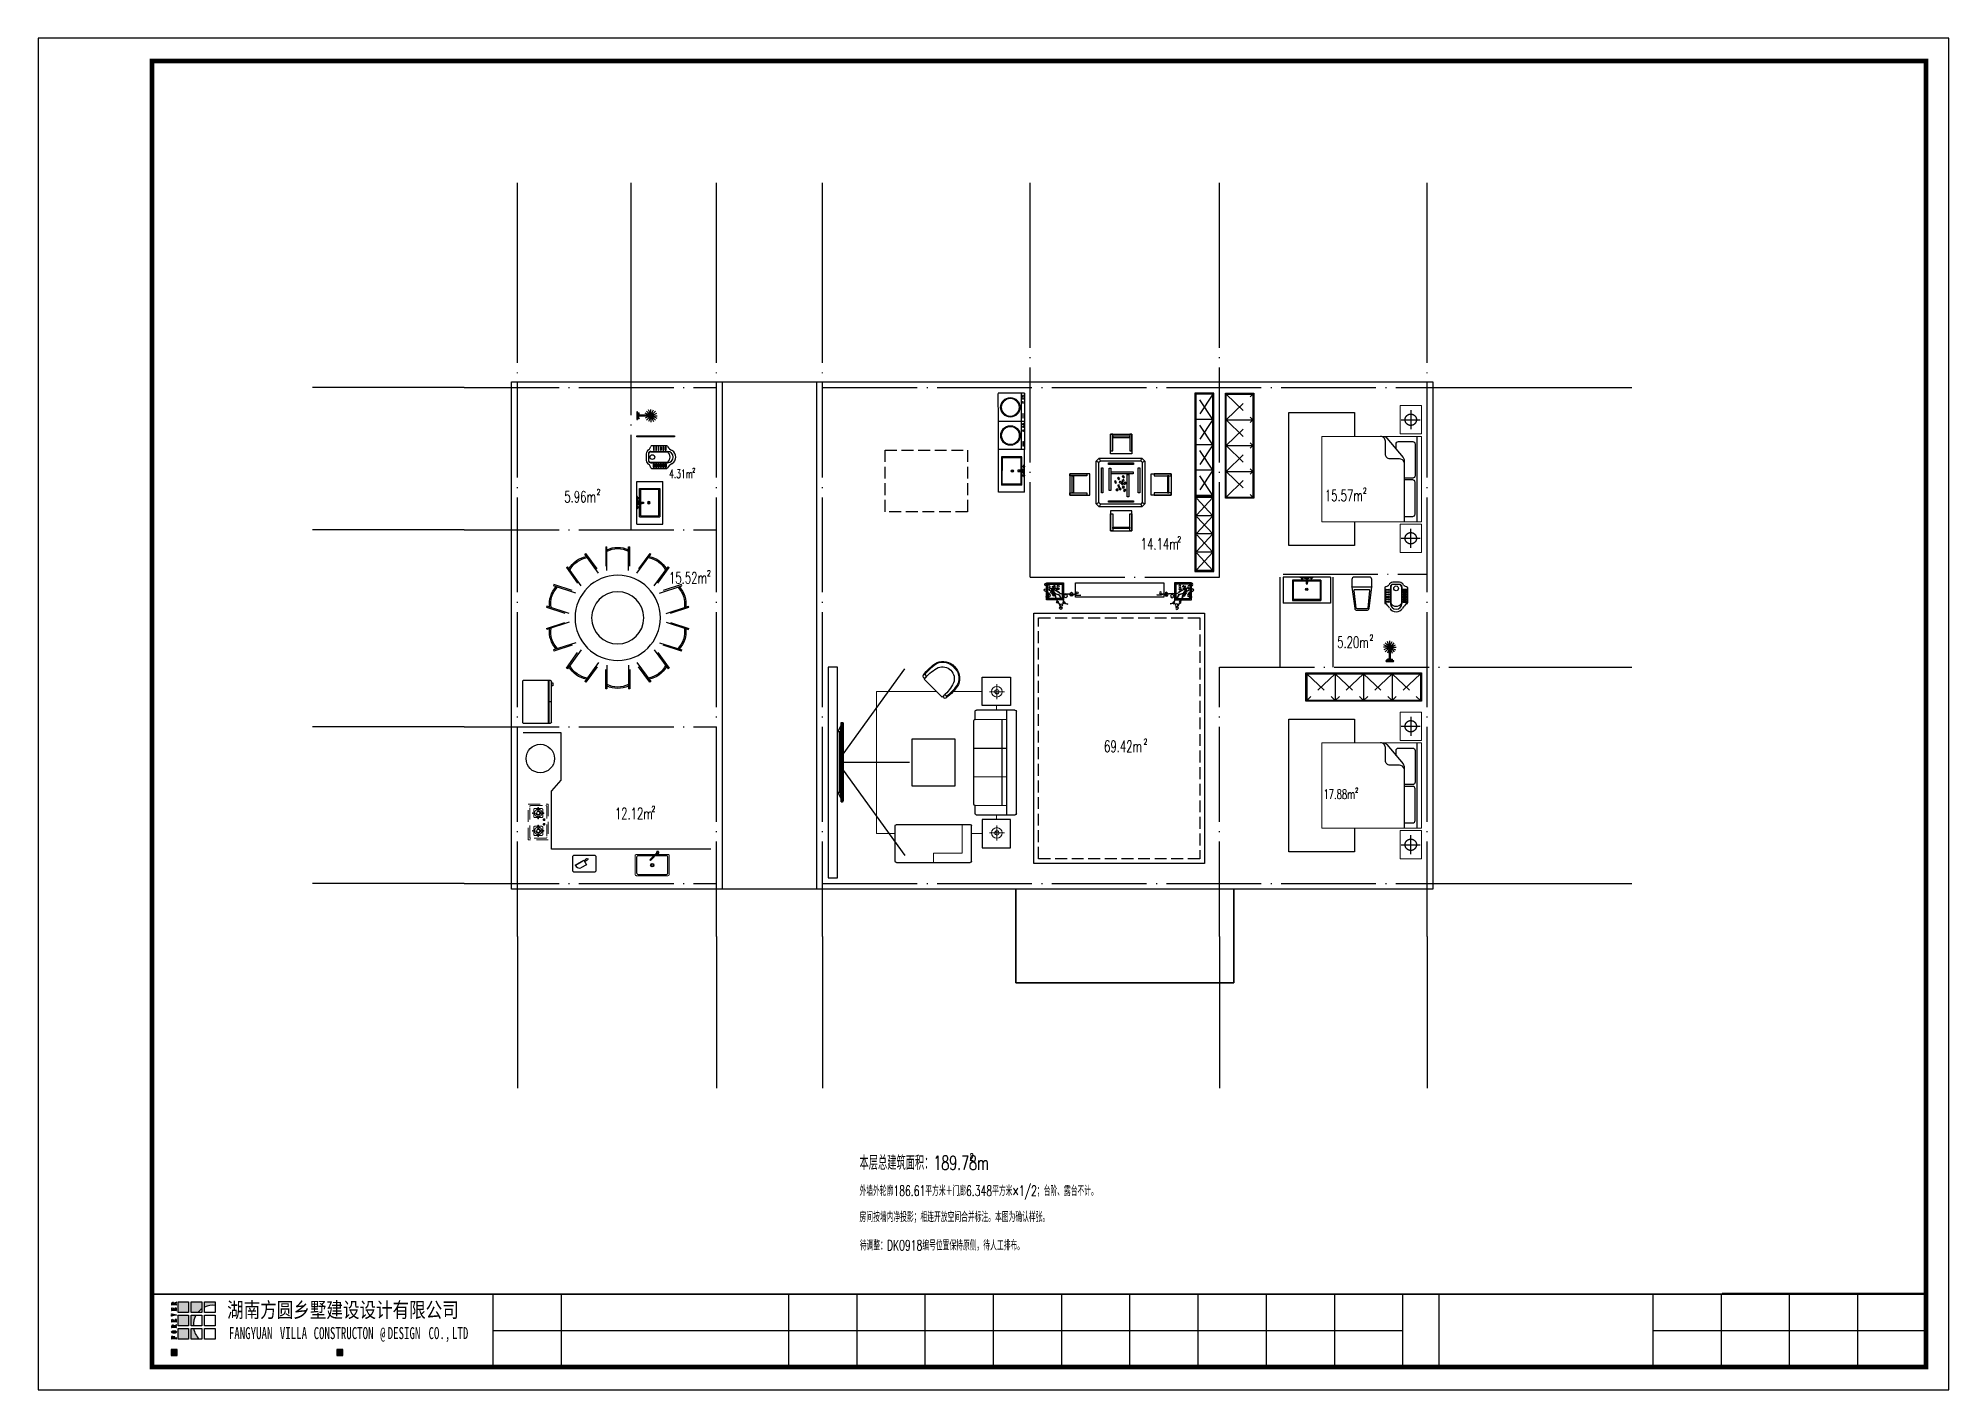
# Model space of a CAD drawing. Extents: x 21921 to 62241, y 14962 to 43474.
import ezdxf

# ---------------------------------------------------------------- set-up
doc = ezdxf.new("R2010")
doc.units = 0
doc.header["$LTSCALE"] = 1000
doc.header["$MEASUREMENT"] = 0
for name, pattern in [('DASH', [0.35, 0.25, -0.1]), ('DASHED2', [0.375, 0.25, -0.125]), ('DOTE', [2.42, 2, -0.2, 0.02, -0.2])]:
    doc.linetypes.add(name, pattern=pattern)
for name, color, linetype in [('0-家具', 252, 'Continuous'), ('A-AXIS', 3, 'Continuous'), ('A-DOTE', 1, 'Continuous'), ('A-房间名称', 7, 'Continuous'), ('A-立面看线', 7, 'Continuous'), ('图框固定块', 3, 'Continuous'), ('平-家具', 252, 'Continuous')]:
    doc.layers.add(name, color=color, linetype=linetype)
doc.layers.add('活动家具', color=53, linetype='DASHED2', lineweight=9)
doc.styles.add('_TCH_WINDOW', font='SIMPLEX', dxfattribs={"height": 3.5, "bigfont": 'GBCBIG'})
doc.styles.add('黑体', font='simhei.ttf', dxfattribs={"width": 0.8})

msp = doc.modelspace()

# ---------------------------------------------------------------- texts
at = {"layer": 'A-房间名称', "color": 7, "style": '_TCH_WINDOW', "width": 0.65}
for s, height, p in [('4.31m', 180, (35235, 34195)), ('2', 90, (35726, 34315)), ('5.96m', 240, (33023, 33681)), ('2', 120, (33706, 33840)), ('15.57m', 240, (49073, 33707)), ('2', 120, (49875, 33866)), ('14.14m', 240, (45188, 32686)), ('2', 120, (45960, 32844)), ('15.52m', 240, (35233, 31969)), ('2', 120, (36035, 32128)), ('5.20m', 240, (49332, 30611)), ('2', 120, (50016, 30770)), ('69.42m', 240, (44414, 28416)), ('2', 120, (45246, 28575)), ('17.88m', 200, (49044, 27426)), ('2', 100, (49713, 27559)), ('12.12m', 240, (34090, 26997)), ('2', 120, (34862, 27156)), ('本层总建筑面积：189.78m', 300, (39253, 19600)), ('2', 150, (41577, 19799)), ('外墙外轮廓186.61平方米＋门廊6.348平方米×1/2；台阶、露台不计。', 220, (39253, 19050)), ('房间按墙内净投影；相连开放空间合并标注。本图为确认样张。', 220, (39253, 18500))]:
    msp.add_text(s, height=height, dxfattribs=at).set_placement(p)
at = {"layer": 'A-房间名称', "style": '_TCH_WINDOW', "width": 0.65}
msp.add_text('待调整：DK0918编号位置保持原侧，待人工排布。', height=220, dxfattribs=at).set_placement((39259, 17900))

# ---------------------------------------------------------------- blocks, each defined once
blk = doc.blocks.new('A$C55307E0A')
for p, q in [((284, 563), (293, 651)), ((292, 480), (284, 563)), ((285, 563), (293, 650)), ((292, 479), (285, 563)), ((289, 563), (297, 650)), ((289, 563), (297, 649)), ((296, 479), (289, 563)), ((296, 479), (289, 563)), ((293, 651), (316, 742)), ((293, 650), (316, 741)), ((294, 806), (324, 857)), ((294, 806), (324, 856)), ((308, 784), (294, 806)), ((308, 785), (294, 806)), ((297, 650), (320, 742)), ((297, 649), (320, 741)), ((299, 806), (329, 856)), ((299, 806), (329, 855)), ((312, 786), (299, 806)), ((312, 787), (299, 806)), ((316, 742), (308, 785)), ((316, 741), (308, 784)), ((320, 742), (312, 787)), ((320, 741), (312, 786)), ((322, 891), (320, 969)), ((322, 892), (320, 969)), ((324, 857), (322, 892)), ((324, 856), (322, 891)), ((326, 892), (324, 969)), ((326, 892), (324, 968)), ((329, 855), (326, 892)), ((329, 856), (326, 892)), ((435, 491), (496, 517)), ((436, 490), (496, 517)), ((438, 487), (498, 513)), ((438, 487), (498, 513)), ((496, 517), (522, 525)), ((496, 517), (521, 525)), ((498, 513), (525, 522)), ((498, 513), (525, 522)), ((521, 525), (541, 573)), ((522, 525), (542, 572)), ((525, 522), (545, 571)), ((525, 522), (545, 571)), ((541, 573), (556, 622)), ((542, 572), (556, 622)), ((545, 571), (560, 621)), ((545, 571), (560, 621)), ((77, 216), (177, 262)), ((77, 216), (177, 261)), ((78, 213), (180, 259)), ((78, 212), (180, 258)), ((128, 203), (187, 234)), ((128, 202), (187, 233)), ((130, 199), (188, 230)), ((130, 199), (189, 229)), ((134, 180), (247, 218)), ((134, 180), (247, 218)), ((135, 176), (248, 214)), ((135, 176), (248, 214)), ((177, 262), (232, 369)), ((177, 261), (232, 368)), ((180, 259), (235, 367)), ((180, 258), (236, 366)), ((187, 234), (227, 241)), ((187, 233), (227, 240)), ((188, 230), (229, 237)), ((189, 229), (229, 236)), ((227, 241), (281, 290)), ((227, 240), (281, 289)), ((229, 237), (285, 288)), ((229, 236), (285, 287)), ((232, 368), (250, 395)), ((232, 369), (250, 395)), ((235, 367), (251, 390)), ((236, 366), (251, 390)), ((247, 218), (268, 222)), ((247, 218), (268, 221)), ((248, 214), (270, 218)), ((248, 214), (270, 217)), ((250, 395), (261, 392)), ((250, 395), (261, 392)), ((251, 390), (263, 387)), ((251, 390), (263, 387)), ((261, 392), (278, 435)), ((261, 392), (278, 435)), ((263, 387), (282, 434)), ((263, 387), (282, 433)), ((268, 221), (325, 267)), ((268, 222), (325, 267)), ((270, 217), (328, 264)), ((270, 218), (328, 264)), ((278, 435), (292, 480)), ((278, 435), (292, 479)), ((281, 290), (320, 405)), ((281, 289), (321, 404)), ((282, 433), (296, 479)), ((282, 434), (296, 479)), ((285, 288), (323, 401)), ((285, 287), (324, 400)), ((320, 405), (339, 405)), ((321, 404), (339, 404)), ((323, 401), (340, 401)), ((324, 400), (340, 400)), ((325, 267), (354, 302)), ((325, 267), (353, 302)), ((328, 264), (356, 298)), ((328, 264), (355, 298)), ((339, 404), (390, 431)), ((339, 405), (389, 431)), ((340, 400), (392, 428)), ((340, 401), (392, 428)), ((353, 302), (385, 302)), ((354, 302), (385, 302)), ((355, 298), (386, 298)), ((356, 298), (386, 297)), ((385, 302), (442, 337)), ((385, 302), (442, 336)), ((386, 298), (443, 333)), ((386, 297), (443, 332)), ((389, 431), (435, 491)), ((390, 431), (436, 490)), ((392, 428), (438, 487)), ((392, 428), (438, 487)), ((442, 337), (467, 337)), ((442, 336), (467, 336)), ((443, 333), (468, 333)), ((443, 332), (468, 332)), ((467, 337), (481, 351)), ((467, 336), (481, 350)), ((468, 333), (482, 347)), ((468, 332), (483, 346)), ((481, 351), (488, 351)), ((481, 350), (488, 350)), ((482, 347), (489, 347)), ((483, 346), (489, 346)), ((488, 350), (509, 361)), ((488, 351), (509, 361)), ((489, 347), (511, 358)), ((489, 346), (511, 357)), ((509, 361), (541, 386)), ((509, 361), (541, 385)), ((511, 357), (543, 382)), ((511, 358), (543, 382)), ((541, 386), (576, 403)), ((541, 385), (576, 402)), ((543, 382), (578, 399)), ((543, 382), (578, 399)), ((576, 402), (605, 413)), ((576, 403), (605, 413)), ((578, 399), (607, 410)), ((578, 399), (607, 409)), ((605, 413), (619, 427)), ((605, 413), (619, 427)), ((607, 410), (621, 424)), ((607, 409), (621, 423)), ((619, 427), (644, 434)), ((619, 427), (644, 434)), ((621, 423), (649, 431)), ((621, 424), (649, 431)), ((640, 444), (637, 455)), ((640, 445), (637, 455)), ((644, 434), (640, 445)), ((644, 434), (640, 444)), ((644, 446), (641, 457)), ((644, 446), (641, 456)), ((649, 431), (644, 446)), ((649, 431), (644, 446))]:
    blk.add_line(p, q)
at = {"linetype": 'ByBlock'}
for points in [[(450, 59), (0, 59), (0, 509), (450, 509)], [(420, 89), (30, 89), (30, 479), (420, 479)], [(415, 94), (35, 94), (35, 474), (415, 474)]]:
    blk.add_lwpolyline(points, close=True, dxfattribs=at)
for centre, major_axis, start_param, end_param in [((263, 872), (18.3, 18.3), 1.570796326795093, 7.853981633974677), ((263, 872), (18.3, 18.3), 1.570796326795093, 7.853981633974677), ((284, 720), (24.4, 24.4), 1.570796326794746, 7.853981633974332), ((319, 717), (24.4, 24.4), 1.570796326795043, 7.853981633974628), ((350, 568), (29.3, 29.3), 1.570796326794896, 7.853981633974483), ((350, 568), (29.3, 29.3), 1.570796326794896, 7.853981633974483), ((525, 522), (18.3, 18.3), 1.570796326794696, 7.853981633974282), ((525, 522), (18.3, 18.3), 1.570796326795093, 7.853981633974677), ((42, 53), (24.4, 24.4), 1.570796326794746, 7.853981633974332), ((85, 366), (18.3, 18.3), 1.570796326795093, 7.853981633974677), ((85, 367), (18.3, 18.3), 1.570796326795093, 7.853981633974677), ((108, 118), (24.4, 24.4), 1.570796326794746, 7.853981633974332), ((134, 261), (18.3, 18.3), 1.570796326794698, 7.853981633974283), ((134, 261), (18.3, 18.3), 1.570796326795093, 7.853981633974677), ((155, 365), (18.3, 18.3), 1.570796326794698, 7.853981633974283), ((155, 364), (18.3, 18.3), 1.570796326794696, 7.853981633974282), ((162, 345), (18.3, 18.3), 1.570796326794896, 7.853981633974483), ((162, 345), (18.3, 18.3), 1.570796326794896, 7.853981633974483), ((179, 165), (24.4, 24.4), 1.570796326795043, 7.853981633974628), ((191, 34), (24.4, 24.4), 1.570796326795043, 7.853981633974628), ((246, 212), (24.4, 24.4), 1.570796326794746, 7.853981633974332), ((283, 243), (24.4, 24.4), 1.570796326795043, 7.853981633974628), ((292, 99), (24.4, 24.4), 1.570796326795043, 7.853981633974628), ((317, 259), (24.4, 24.4), 1.570796326795043, 7.853981633974628), ((329, 128), (24.4, 24.4), 1.570796326795043, 7.853981633974628), ((371, 85), (24.4, 24.4), 1.570796326795043, 7.853981633974628), ((513, 354), (18.3, 18.3), 1.570796326794896, 7.853981633974483), ((513, 353), (18.3, 18.3), 1.570796326794896, 7.853981633974483), ((585, 452), (24.4, 24.4), 1.570796326795043, 7.853981633974628), ((665, 439), (24.4, 24.4), 1.570796326794746, 7.853981633974332)]:
    blk.add_ellipse(centre, major_axis=major_axis, ratio=1, start_param=start_param, end_param=end_param)
for points in [[(78, 253), (82, 257), (94, 264), (115, 300), (70, 284), (73, 263), (82, 251), (89, 254), (91, 255)], [(78, 253), (83, 256), (94, 263), (116, 299), (70, 284), (73, 262), (83, 251), (89, 254), (91, 255)]]:
    blk.add_open_spline(points, degree=3, knots=[0, 0, 0, 0, 18.939068, 45.64144, 76.750306, 92.899398, 105.831724, 112.480908, 112.480908, 112.480908, 112.480908])
blk = doc.blocks.new('juyy')
at = {"layer": '平-家具'}
blk.add_lwpolyline([(724658, -1216106), (726526, -1216106), (726526, -1216406), (724658, -1216406)], close=True, dxfattribs=at)
at = {"layer": '0-家具', "yscale": 0.7999999992549426, "zscale": 0.7999999992549426}
for p, xscale, rotation in [((724001, -1216106), 0.7999999992549426, 270.0000001553273), ((727155, -1216106), -0.7999999992549426, 89.99999984467273)]:
    blk.add_blockref('A$C55307E0A', p, dxfattribs=dict(at, xscale=xscale, rotation=rotation))
blk = doc.blocks.new('*U13')
for p, q in [((-1078, 0), (1077, 0)), ((-1108, -30), (-1108, -840)), ((1107, -30), (1107, -840)), ((-2109, -2527), (-2109, -977)), ((-2079, -947), (-1339, -947)), ((-1078, -870), (-907, -870)), ((-878, -900), (877, -900)), ((908, -870), (1077, -870)), ((500, -1296), (-500, -1296)), ((-500, -1296), (-500, -2196)), ((500, -2196), (500, -1296)), ((1415, -1532), (1380, -1567)), ((1380, -1567), (1570, -1758)), ((1761, -1948), (1570, -1758)), ((1796, -1913), (1761, -1948)), ((-500, -2196), (500, -2196))]:
    blk.add_line(p, q)
at = {"color": 8, "linetype": 'Continuous', "lineweight": 0}
for p, q in [((-1485, -253), (-1485, -568)), ((-907, -200), (-907, -870)), ((-302, -900), (-302, -200)), ((908, -200), (908, -870)), ((1494, -253), (1494, -568)), ((-1643, -411), (-1328, -411)), ((-1200, -422), (-1108, -422)), ((1200, -422), (1107, -422)), ((1336, -411), (1651, -411))]:
    blk.add_line(p, q, dxfattribs=at)
at = {"color": 8}
for p, q in [((-1108, -200), (1107, -200)), ((-907, -300), (908, -300)), ((302, -900), (302, -200))]:
    blk.add_line(p, q, dxfattribs=at)
for points in [[(-1800, -122), (-1200, -122), (-1200, -722), (-1800, -722)], [(1800, -722), (1800, -122), (1200, -122), (1200, -722)]]:
    blk.add_lwpolyline(points, close=True)
at = {"color": 8, "linetype": 'Continuous', "lineweight": 0}
for points in [[(-1500, -947), (-1500, -722)], [(1500, -722), (1500, -1331)], [(-1309, -1147), (-1909, -1147), (-1909, -1752), (-2109, -1752)], [(1500, -1688), (1500, -2950), (-1500, -2950), (-1500, -2557)]]:
    blk.add_lwpolyline(points, dxfattribs=at)
for points in [[(-1309, -2527), (-1309, -1147), (-1309, -977)], [(-2079, -2557), (-1909, -2557), (-1339, -2557)]]:
    blk.add_lwpolyline(points)
for centre, radius in [((-1485, -411), 112), ((-1485, -411), 45), ((1494, -411), 112), ((1494, -411), 45)]:
    blk.add_circle(centre, radius, dxfattribs=at)
for centre in [(1390, -1506), (1821, -1938)]:
    blk.add_circle(centre, 35.7)
for centre, radius, start, end in [((-1078, -30), 30, 90, 180), ((1077, -30), 30, 0, 90), ((-2079, -977), 30, 90, 180), ((-1339, -977), 30, 0, 90), ((-1078, -840), 30, 180, 270), ((-878, -870), 30, 180, 270), ((877, -870), 30, 270, 0), ((1077, -840), 30, 270, 0), ((1774, -1531), 335, 42.1576, 112.3255), ((2200, -2101), 1040, 122.145, 143.4036), ((2060, -2088), 852, 116.5367, 139.2237), ((1768, -1564), 254, 45.6073, 110.4154), ((1764, -1560), 254, 339.5846, 44.3927), ((1797, -1554), 335, 337.6745, 47.8424), ((1240, -1268), 852, 310.7763, 333.4633), ((1226, -1128), 1040, 306.5964, 327.855), ((-2079, -2527), 30, 180, 270), ((-1339, -2527), 30, 270, 0)]:
    blk.add_arc(centre, radius, start, end)
for centre, radius, start, end in [((2200, -2101), 1020, 122.2426, 141.8762), ((1774, -1531), 315, 42.1576, 112.0166), ((1797, -1554), 315, 337.9834, 47.8424), ((1226, -1128), 1020, 308.1238, 327.7574)]:
    blk.add_arc(centre, radius, start, end, dxfattribs=at)
blk = doc.blocks.new('设计行-电视')
at = {"color": 251, "linetype": 'DASH', "ltscale": 400}
for p, q in [((76528, 13447), (74729, 12147)), ((76698, 13447), (76698, 12047)), ((76868, 13447), (78668, 12147))]:
    blk.add_line(p, q, dxfattribs=at)
for p, q in [((75863, 13491), (77533, 13491)), ((75863, 13491), (75863, 13461)), ((77512, 13447), (75885, 13447)), ((77533, 13491), (77533, 13461))]:
    blk.add_line(p, q)
at = {"color": 250}
blk.add_line((75863, 13461), (77533, 13461), dxfattribs=at)
at = {"color": 8}
for p, q in [((76082, 13567), (75918, 13491)), ((76082, 13567), (77315, 13567)), ((77315, 13567), (77479, 13491))]:
    blk.add_line(p, q, dxfattribs=at)
at = {"color": 251}
for p, q in [((75942, 13502), (77455, 13502)), ((76046, 13527), (77351, 13527))]:
    blk.add_line(p, q, dxfattribs=at)
blk.add_ellipse((75885, 13461), major_axis=(-21.8, 0), ratio=0.666667, start_param=0, end_param=1.570796)
at = {"extrusion": (0, 0, -1)}
blk.add_ellipse((77512, 13461), major_axis=(21.8, 0), ratio=0.666667, start_param=0, end_param=1.570796, dxfattribs=at)
blk = doc.blocks.new('*U16')
at = {"color": 8, "linetype": 'DASH', "ltscale": 333}
for p, q in [((-1450, -225), (-1050, -225)), ((-1250, -425), (-1250, -25)), ((1450, -225), (1050, -225)), ((1250, -425), (1250, -25))]:
    blk.add_line(p, q, dxfattribs=at)
blk.add_line((-900, -100), (900, -100))
at = {"lineweight": 9}
for points in [[(-900, -2100), (900, -2100), (900, 0), (-900, 0)], [(1550, 0), (1550, -450), (950, -450), (950, 0)], [(-1550, 0), (-1550, -450), (-950, -450), (-950, 0)]]:
    blk.add_lwpolyline(points, close=True, dxfattribs=at)
for points in [[(-900, -809, -0.222259), (-864, -732), (-454, -389, -0.175773), (-390, -366), (900, -366)], [(-350, -366, 0.337868), (-426, -466), (-426, -662, -0.414214), (-526, -762), (-800, -762, 0.414214), (-900, -862)]]:
    blk.add_lwpolyline(points, format="xyb")
at = {"color": 8}
for points in [[(-627, -534), (-740, -534, -0.414214), (-790, -484), (-790, -184, -0.414214), (-740, -134), (-70, -134, -0.414214), (-20, -184), (-20, -366)], [(790, -366), (790, -185, 0.414214), (740, -135), (70, -135, 0.414214), (20, -185), (20, -366)]]:
    blk.add_lwpolyline(points, format="xyb", dxfattribs=at)
blk.add_lwpolyline([(900, -1413), (1400, -1413), (1400, -2800), (-1400, -2800), (-1400, -1413), (-900, -1413)], dxfattribs=at)
at = {"color": 8, "linetype": 'DASH', "ltscale": 333}
for centre in [(-1250, -225), (1250, -225)]:
    blk.add_circle(centre, 120, dxfattribs=at)
blk = doc.blocks.new('*U18')
for p, q in [((2440, 0), (0, 0)), ((0, 0), (0, -600)), ((2440, -600), (2440, 0)), ((0, -600), (2440, -600))]:
    blk.add_line(p, q)
at = {"color": 8, "linetype": 'Continuous'}
for p, q in [((2420, -20), (20, -20)), ((20, -20), (20, -580)), ((620, -20), (620, -580)), ((1220, -20), (1220, -580)), ((1820, -20), (1820, -580)), ((2420, -20), (2420, -580)), ((20, -580), (2420, -580))]:
    blk.add_line(p, q, dxfattribs=at)
at = {"color": 8, "linetype": 'DASH', "ltscale": 2}
for p, q in [((620, -20), (20, -580)), ((20, -20), (620, -580)), ((620, -20), (1220, -580)), ((1220, -20), (620, -580)), ((1820, -20), (1220, -580)), ((1220, -20), (1820, -580)), ((1820, -20), (2420, -580)), ((2420, -20), (1820, -580))]:
    blk.add_line(p, q, dxfattribs=at)
at = {"color": 8, "linetype": 'DASH', "ltscale": 90}
blk.add_line((2420, -20), (2420, -580), dxfattribs=at)
blk = doc.blocks.new('*U26')
for p, q in [((0, 449), (64, 512)), ((0, -449), (0, 449)), ((64, 512), (961, 512)), ((961, 512), (1025, 449)), ((1025, 449), (1025, -449)), ((64, -512), (0, -449)), ((961, -512), (64, -512)), ((1025, -449), (961, -512))]:
    blk.add_line(p, q)
at = {"color": 8}
for p, q in [((0, 449), (57, 425)), ((57, 425), (87, 456)), ((57, -425), (57, 425)), ((87, 456), (64, 512)), ((87, 456), (938, 456)), ((938, 456), (961, 512)), ((938, 456), (968, 425)), ((968, 425), (1025, 449)), ((968, 425), (968, -425)), ((274, -172), (274, 304)), ((274, 304), (307, 304)), ((307, 304), (307, -172)), ((312, 180), (312, 220)), ((312, 220), (782, 220)), ((782, 180), (312, 180)), ((409, 36), (384, 22)), ((384, 22), (404, -14)), ((429, 0), (409, 36)), ((469, 111), (447, 93)), ((447, 93), (473, 61)), ((495, 79), (469, 111)), ((473, 61), (495, 79)), ((494, 27), (482, 1)), ((482, 1), (520, -16)), ((531, 10), (494, 27)), ((520, -16), (531, 10)), ((581, 61), (543, 44)), ((543, 44), (554, 18)), ((571, 145), (549, 128)), ((549, 128), (574, 95)), ((554, 18), (592, 35)), ((596, 112), (571, 145)), ((574, 95), (596, 112)), ((592, 35), (581, 61)), ((615, 6), (582, -19)), ((632, -17), (615, 6)), ((653, -305), (653, 170)), ((653, 170), (689, 170)), ((689, 170), (689, -305)), ((782, 220), (782, 180)), ((307, -172), (274, -172)), ((404, -14), (429, 0)), ((451, -133), (416, -155)), ((416, -155), (431, -179)), ((431, -179), (466, -158)), ((466, -158), (451, -133)), ((482, -52), (455, -60)), ((455, -60), (466, -99)), ((466, -99), (493, -92)), ((489, -112), (475, -136)), ((475, -136), (510, -157)), ((493, -92), (482, -52)), ((525, -133), (489, -112)), ((510, -157), (525, -133)), ((551, -4), (527, -18)), ((527, -18), (548, -54)), ((548, -54), (572, -39)), ((582, -78), (548, -101)), ((548, -101), (563, -124)), ((572, -39), (551, -4)), ((563, -124), (598, -102)), ((607, -143), (573, -167)), ((573, -167), (589, -190)), ((582, -19), (599, -42)), ((598, -102), (582, -78)), ((589, -190), (623, -166)), ((599, -42), (632, -17)), ((623, -166), (607, -143)), ((689, -305), (653, -305)), ((0, -449), (57, -425)), ((87, -456), (57, -425)), ((87, -456), (64, -512)), ((938, -456), (87, -456)), ((968, -425), (938, -456)), ((938, -456), (961, -512)), ((968, -425), (1025, -449))]:
    blk.add_line(p, q, dxfattribs=at)
for points in [[(304, 600), (304, 1020), (754, 1020), (754, 600)], [(349, 664), (349, 1020), (304, 1020), (304, 664)], [(709, 945), (709, 975), (349, 975), (349, 945)], [(754, 664), (754, 1020), (709, 1020), (709, 664)], [(-134, 183), (-554, 183), (-554, -267), (-134, -267)], [(-198, 138), (-554, 138), (-554, 183), (-198, 183)], [(-479, -222), (-509, -222), (-509, 138), (-479, 138)], [(1159, 183), (1579, 183), (1579, -267), (1159, -267)], [(1223, 138), (1579, 138), (1579, 183), (1223, 183)], [(1504, -222), (1534, -222), (1534, 138), (1504, 138)], [(-198, -267), (-554, -267), (-554, -222), (-198, -222)], [(1223, -267), (1579, -267), (1579, -222), (1223, -222)], [(304, -600), (304, -1020), (754, -1020), (754, -600)], [(349, -664), (349, -1020), (304, -1020), (304, -664)], [(754, -664), (754, -1020), (709, -1020), (709, -664)], [(709, -945), (709, -975), (349, -975), (349, -945)]]:
    blk.add_lwpolyline(points, close=True)
for points in [[(257, 410), (787, 410), (787, 380), (257, 380)], [(112, -220), (112, 310), (142, 310), (142, -220)], [(887, -220), (887, 310), (917, 310), (917, -220)], [(257, -388), (787, -388), (787, -418), (257, -418)]]:
    blk.add_lwpolyline(points, close=True, dxfattribs=at)
blk = doc.blocks.new('*U27')
for p, q in [((2180, 0), (0, 0)), ((0, 0), (0, -400)), ((2180, -400), (2180, 0)), ((0, -400), (2180, -400))]:
    blk.add_line(p, q)
at = {"color": 8, "linetype": 'Continuous'}
for p, q in [((2160, -20), (20, -20)), ((20, -20), (20, -380)), ((20, -380), (2160, -380)), ((555, -20), (555, -380)), ((1090, -20), (1090, -380)), ((1625, -20), (1625, -380)), ((2160, -20), (2160, -380))]:
    blk.add_line(p, q, dxfattribs=at)
at = {"color": 8, "linetype": 'DASH', "ltscale": 2}
for p, q in [((555, -20), (20, -380)), ((20, -20), (555, -380)), ((555, -20), (1090, -380)), ((1090, -20), (555, -380)), ((1625, -20), (1090, -380)), ((1090, -20), (1625, -380)), ((1625, -20), (2160, -380)), ((2160, -20), (1625, -380))]:
    blk.add_line(p, q, dxfattribs=at)
at = {"color": 8, "linetype": 'DASH', "ltscale": 90}
blk.add_line((2160, -20), (2160, -380), dxfattribs=at)
blk = doc.blocks.new('*U28')
for p, q in [((1580, 0), (0, 0)), ((0, 0), (0, -400)), ((1580, -400), (1580, 0)), ((0, -400), (1580, -400))]:
    blk.add_line(p, q)
at = {"color": 8, "linetype": 'Continuous'}
for p, q in [((1560, -20), (20, -20)), ((20, -20), (20, -380)), ((20, -380), (1560, -380)), ((405, -20), (405, -380)), ((790, -20), (790, -380)), ((1175, -20), (1175, -380)), ((1560, -20), (1560, -380))]:
    blk.add_line(p, q, dxfattribs=at)
at = {"color": 8, "linetype": 'DASH', "ltscale": 2}
for p, q in [((405, -20), (20, -380)), ((20, -20), (405, -380)), ((405, -20), (790, -380)), ((790, -20), (405, -380)), ((1175, -20), (790, -380)), ((790, -20), (1175, -380)), ((1175, -20), (1560, -380)), ((1560, -20), (1175, -380))]:
    blk.add_line(p, q, dxfattribs=at)
at = {"color": 8, "linetype": 'DASH', "ltscale": 90}
blk.add_line((1560, -20), (1560, -380), dxfattribs=at)
blk = doc.blocks.new('*U29')
for p, q in [((2212, 0), (0, 0)), ((0, 0), (0, -600)), ((2212, -600), (2212, 0)), ((0, -600), (2212, -600))]:
    blk.add_line(p, q)
at = {"color": 8, "linetype": 'Continuous'}
for p, q in [((2192, -20), (20, -20)), ((20, -20), (20, -580)), ((563, -20), (563, -580)), ((1106, -20), (1106, -580)), ((1649, -20), (1649, -580)), ((2192, -20), (2192, -580)), ((20, -580), (2192, -580))]:
    blk.add_line(p, q, dxfattribs=at)
at = {"color": 8, "linetype": 'DASH', "ltscale": 2}
for p, q in [((563, -20), (20, -580)), ((20, -20), (563, -580)), ((563, -20), (1106, -580)), ((1106, -20), (563, -580)), ((1649, -20), (1106, -580)), ((1106, -20), (1649, -580)), ((1649, -20), (2192, -580)), ((2192, -20), (1649, -580))]:
    blk.add_line(p, q, dxfattribs=at)
at = {"color": 8, "linetype": 'DASH', "ltscale": 90}
blk.add_line((2192, -20), (2192, -580), dxfattribs=at)
blk = doc.blocks.new('*U33')
at = {"color": 8}
for p, q in [((-191, 146), (-10, 251)), ((-29, 225), (-186, 134)), ((46, 154), (-73, 85)), ((-10, 251), (46, 154)), ((-3, 239), (9, 246)), ((17, 232), (5, 225)), ((9, 246), (17, 232)), ((62, 277), (73, 283)), ((70, 263), (62, 277)), ((81, 269), (70, 263)), ((73, 283), (81, 269))]:
    blk.add_line(p, q, dxfattribs=at)
blk.add_lwpolyline([(-210, 0), (210, 0, 0.414214), (250, 40), (250, 310, 0.414214), (210, 350), (-210, 350, 0.414214), (-250, 310), (-250, 40, 0.414214)], format="xyb", close=True)
for centre, radius, start, end in [((-101, 176), 95.4, 198.6071, 286.9297), ((63, 213), 64.1, 91.5498, 148.6239), ((15, 296), 64.1, 271.5498, 328.6239)]:
    blk.add_arc(centre, radius, start, end, dxfattribs=at)
blk = doc.blocks.new('*U35')
at = {"lineweight": 0}
blk.add_lwpolyline([(65, 0), (-330, 0, 0.414214), (-360, -30), (-360, -420, 0.414214), (-330, -450), (330, -450, 0.414214), (360, -420), (360, -30, 0.414214), (330, 0), (86, 0)], format="xyb", dxfattribs=at)
at = {"color": 8}
blk.add_lwpolyline([(110, 45), (120, 35), (-40, -126), (-50, -115)], close=True, dxfattribs=at)
at = {"color": 8, "extrusion": (2.00193e-07, 2.02274e-08, 1), "elevation": 0}
blk.add_lwpolyline([(103, 17), (108, 15), (112, 15), (117, 15), (122, 16), (127, 17), (131, 20), (134, 24), (137, 28), (139, 32), (140, 37), (140, 42), (139, 47), (137, 51), (134, 55), (131, 59), (126, 61), (122, 63), (117, 64), (112, 64), (107, 63), (103, 62), (99, 59), (95, 55), (93, 51), (91, 47), (90, 42), (90, 37), (91, 32), (92, 28)], dxfattribs=at)
at = {"color": 8}
blk.add_lwpolyline([(35, -30), (-300, -30, 0.414214), (-330, -60), (-330, -390, 0.414214), (-300, -420), (300, -420, 0.414214), (330, -390), (330, -60, 0.414214), (300, -30), (56, -30)], format="xyb", dxfattribs=at)
for radius in [36.9, 24.4]:
    blk.add_circle((0, -225), radius, dxfattribs=at)
blk = doc.blocks.new('A$C195E2BF8')
at = {"layer": '活动家具', "color": 8}
for p, q in [((124, 211), (75, 218)), ((75, 203), (124, 211)), ((91, 216), (91, 284)), ((91, 138), (91, 206)), ((114, 307), (182, 307)), ((182, 115), (114, 115)), ((179, 322), (187, 274)), ((179, 99), (187, 148)), ((187, 274), (195, 322)), ((187, 148), (195, 99)), ((192, 307), (260, 307)), ((260, 115), (192, 115)), ((250, 211), (299, 218)), ((299, 203), (250, 211)), ((283, 284), (283, 216)), ((283, 206), (283, 138)), ((324, 107), (324, 68)), ((329, 107), (329, 68)), ((421, 107), (421, 68)), ((426, 107), (426, 68)), ((500, 211), (451, 218)), ((451, 203), (500, 211)), ((467, 284), (467, 216)), ((467, 206), (467, 138)), ((558, 307), (490, 307)), ((490, 115), (558, 115)), ((563, 274), (555, 322)), ((563, 148), (555, 99)), ((571, 322), (563, 274)), ((571, 99), (563, 148)), ((636, 307), (568, 307)), ((568, 115), (636, 115)), ((626, 211), (675, 218)), ((675, 203), (626, 211)), ((659, 216), (659, 284)), ((659, 138), (659, 206))]:
    blk.add_line(p, q, dxfattribs=at)
at = {"layer": '活动家具'}
blk.add_lwpolyline([(750, 0), (750, 420), (0, 420), (0, 0)], close=True, dxfattribs=at)
at = {"layer": '活动家具', "color": 8}
blk.add_lwpolyline([(720, 50), (720, 370, 0.414214), (700, 390), (50, 390, 0.414214), (30, 370), (30, 50, 0.414214), (50, 30), (700, 30, 0.414214)], format="xyb", close=True, dxfattribs=at)
for centre, radius in [((187, 211), 47.7), ((187, 211), 32.3), ((327, 88), 19.2), ((423, 88), 19.2), ((563, 211), 47.7), ((563, 211), 32.3)]:
    blk.add_circle(centre, radius, dxfattribs=at)
for centre, radius, start, end in [((74, 211), 7.78, 81.0368, 278.9642), ((114, 284), 23.1, 90.0005, 180.0005), ((114, 138), 23.1, 180.0005, 270.0005), ((187, 211), 78.4, 91.7683, 178.2327), ((187, 211), 78.4, 181.7683, 268.2327), ((187, 324), 7.78, 351.0368, 188.9642), ((187, 98), 7.78, 171.0368, 8.9642), ((187, 211), 78.4, 1.7683, 88.2327), ((187, 211), 78.4, 271.7683, 358.2327), ((260, 284), 23.1, 0.0005, 90.0005), ((260, 138), 23.1, 270.0005, 0.0005), ((300, 211), 7.78, 261.0368, 98.9642), ((450, 211), 7.78, 81.0368, 278.9642), ((490, 284), 23.1, 90.0005, 180.0005), ((490, 138), 23.1, 180.0005, 270.0005), ((563, 211), 78.4, 91.7683, 178.2327), ((563, 211), 78.4, 181.7683, 268.2327), ((563, 324), 7.78, 351.0368, 188.9642), ((563, 98), 7.78, 171.0368, 8.9642), ((563, 211), 78.4, 1.7683, 88.2327), ((563, 211), 78.4, 271.7683, 358.2327), ((636, 284), 23.1, 0.0005, 90.0005), ((636, 138), 23.1, 270.0005, 0.0005), ((676, 211), 7.78, 261.0368, 98.9642)]:
    blk.add_arc(centre, radius, start, end, dxfattribs=at)
blk = doc.blocks.new('*U38')
at = {"lineweight": 0}
for p, q in [((-697, 1343), (-675, 1359)), ((-253, 1496), (-226, 1496)), ((226, 1496), (253, 1496)), ((675, 1359), (697, 1343)), ((-1084, 1062), (-1062, 1078)), ((1062, 1078), (1084, 1062)), ((-1353, 677), (-1345, 703)), ((1345, 703), (1353, 677)), ((-1501, 222), (-1493, 248)), ((1493, 248), (1501, 222)), ((-1501, -222), (-1493, -248)), ((1493, -248), (1501, -222)), ((-1353, -677), (-1345, -703)), ((1345, -703), (1353, -677)), ((-1084, -1062), (-1062, -1078)), ((1062, -1078), (1084, -1062)), ((-697, -1343), (-675, -1359)), ((-253, -1496), (-226, -1496)), ((226, -1496), (253, -1496)), ((675, -1359), (697, -1343))]:
    blk.add_line(p, q, dxfattribs=at)
at = {"ltscale": 20}
for p, q in [((-405, 942), (-697, 1343)), ((-436, 1031), (-675, 1359)), ((-253, 1496), (-253, 1090)), ((-226, 1000), (-226, 1496)), ((226, 1000), (226, 1496)), ((253, 1090), (253, 1496)), ((405, 942), (697, 1343)), ((675, 1359), (436, 1031)), ((-1084, 1062), (-845, 733)), ((-770, 676), (-1062, 1078)), ((770, 676), (1062, 1078)), ((845, 733), (1084, 1062)), ((-881, 524), (-1353, 677)), ((-959, 577), (-1345, 703)), ((881, 524), (1353, 677)), ((1345, 703), (959, 577)), ((-1501, 222), (-1115, 97)), ((-1021, 94), (-1493, 248)), ((1021, 94), (1493, 248)), ((1115, 97), (1501, 222)), ((-1501, -222), (-1115, -97)), ((-1021, -94), (-1493, -248)), ((1021, -94), (1493, -248)), ((1115, -97), (1501, -222)), ((-881, -524), (-1353, -677)), ((-959, -577), (-1345, -703)), ((-1084, -1062), (-845, -733)), ((-770, -676), (-1062, -1078)), ((770, -676), (1062, -1078)), ((845, -733), (1084, -1062)), ((881, -524), (1353, -677)), ((1345, -703), (959, -577)), ((-405, -942), (-697, -1343)), ((-436, -1031), (-675, -1359)), ((-253, -1496), (-253, -1090)), ((-226, -1000), (-226, -1496)), ((226, -1000), (226, -1496)), ((253, -1090), (253, -1496)), ((405, -942), (697, -1343)), ((675, -1359), (436, -1031))]:
    blk.add_line(p, q, dxfattribs=at)
blk.add_circle((0, 0), 900)
at = {"color": 8}
blk.add_circle((0, 0), 550, dxfattribs=at)
at = {"ltscale": 20}
for centre, start, end in [((-555, 764), 101.4609, 150.5391), ((0, 944), 65.4609, 114.5391), ((555, 764), 29.4609, 78.5391), ((-898, 292), 137.4609, 186.5391), ((898, 292), 353.4609, 42.5391), ((-898, -292), 173.4609, 222.5391), ((898, -292), 317.4609, 6.5391), ((-555, -764), 209.4609, 258.5391), ((555, -764), 281.4609, 330.5391), ((0, -944), 245.4609, 294.5391)]:
    blk.add_arc(centre, 543, start, end, dxfattribs=at)
at = {"color": 8}
for centre, start, end in [((-566, 779), 99.0085, 152.9915), ((0, 963), 63.0085, 116.9915), ((566, 779), 27.0085, 80.9915), ((-916, 298), 135.0085, 188.9915), ((916, 298), 351.0085, 44.9915), ((-916, -298), 171.0085, 224.9915), ((916, -298), 315.0085, 8.9915), ((-566, -779), 207.0085, 260.9915), ((566, -779), 279.0085, 332.9915), ((0, -963), 243.0085, 296.9915)]:
    blk.add_arc(centre, 497, start, end, dxfattribs=at)
blk = doc.blocks.new('A$C240E34F7')
at = {"layer": '图框固定块'}
h = blk.add_hatch(color=256, dxfattribs=at)
h.dxf.hatch_style = 1
h.paths.add_polyline_path([(7, 946), (6, 951), (6, 955), (6, 960), (13, 973), (15, 975), (33, 979), (38, 979), (54, 973), (55, 972), (61, 958), (61, 945), (12, 945)], flags=16)
h.paths.add_polyline_path([(125, 927), (130, 927), (130, 954), (125, 954), (125, 950), (124, 946), (119, 945), (65, 945), (65, 958), (130, 979), (130, 996), (125, 996), (125, 992), (124, 989), (120, 986), (64, 968), (64, 970), (55, 983), (50, 986), (31, 990), (24, 989), (9, 982), (5, 976), (1, 961), (1, 927), (6, 927), (6, 931), (7, 934), (12, 936), (119, 936), (124, 934), (125, 931)])
h = blk.add_hatch(color=256, dxfattribs=at)
h.dxf.hatch_style = 1
h.paths.add_polyline_path([(28, 835), (27, 838), (1, 832), (1, 773), (6, 773), (6, 776), (7, 780), (12, 781), (119, 781), (124, 780), (125, 777), (125, 773), (130, 773), (130, 834), (100, 840), (99, 837), (104, 836), (118, 828), (120, 826), (125, 812), (125, 796), (124, 793), (119, 791), (63, 791), (63, 808), (67, 817), (79, 820), (82, 820), (82, 823), (39, 823), (39, 820), (43, 820), (55, 817), (58, 808), (58, 791), (12, 791), (7, 793), (6, 796), (6, 813), (11, 825), (13, 826)])
h = blk.add_hatch(color=256, dxfattribs=at)
h.dxf.hatch_style = 1
h.paths.add_polyline_path([(6, 617), (1, 617), (1, 643), (6, 643), (6, 640), (8, 636), (14, 636), (100, 653), (100, 654), (16, 672), (8, 672), (6, 667), (6, 666), (1, 666), (1, 687), (6, 687), (6, 685), (8, 681), (16, 677), (130, 652), (130, 649), (69, 637), (38, 631), (17, 627), (8, 625), (6, 620)])
h = blk.add_hatch(color=256, dxfattribs=at)
h.dxf.hatch_style = 1
h.paths.add_polyline_path([(28, 528), (27, 531), (1, 525), (1, 466), (6, 466), (6, 469), (7, 473), (12, 474), (119, 474), (124, 473), (125, 469), (125, 466), (130, 466), (130, 526), (100, 533), (99, 530), (104, 529), (118, 520), (120, 519), (125, 505), (125, 489), (124, 486), (119, 484), (63, 484), (63, 501), (67, 510), (79, 513), (82, 513), (82, 516), (39, 516), (39, 513), (43, 513), (55, 510), (58, 501), (58, 484), (12, 484), (7, 486), (6, 489), (6, 506), (11, 518), (13, 519)])
h = blk.add_hatch(color=256, dxfattribs=at)
h.paths.add_polyline_path([(462, 1008), (174, 1008), (174, 720), (462, 720)])
h.paths.add_polyline_path([(822, 1008), (534, 1008), (534, 720), (711, 720, -0.070732), (822, 821)])
h.paths.add_polyline_path([(1182, 1008), (894, 1008), (894, 862, -0.139684), (1182, 910)])
h.paths.add_polyline_path([(462, 648), (174, 648), (174, 360), (462, 360)])
h.paths.add_polyline_path([(661, 648), (534, 648), (534, 360), (589, 360, -0.142119)])
h.paths.add_polyline_path([(597, 288), (534, 288), (534, 0), (749, 0, -0.156548)])
h.paths.add_polyline_path([(462, 288), (174, 288), (174, 0), (462, 0)])
h = blk.add_hatch(color=256, dxfattribs=at)
h.dxf.hatch_style = 1
h.paths.add_polyline_path([(5, 193), (7, 201), (21, 210), (26, 212), (43, 215), (64, 216), (65, 216), (79, 215), (99, 213), (113, 210), (120, 205), (127, 193), (125, 187), (112, 177), (105, 174), (87, 171), (67, 170), (65, 170), (64, 170), (54, 170), (34, 172), (20, 176), (11, 181)], flags=16)
h.paths.add_polyline_path([(0, 193), (4, 206), (18, 217), (19, 217), (35, 223), (54, 226), (65, 226), (86, 225), (104, 221), (113, 217), (127, 206), (131, 193), (127, 180), (113, 169), (98, 163), (80, 160), (65, 159), (45, 161), (27, 165), (18, 169), (5, 179)])
h = blk.add_hatch(color=256, dxfattribs=at)
h.dxf.hatch_style = 1
h.paths.add_polyline_path([(7, 332), (6, 336), (6, 341), (6, 346), (13, 359), (15, 360), (33, 364), (38, 364), (54, 358), (55, 358), (61, 344), (61, 331), (12, 331)], flags=16)
h.paths.add_polyline_path([(125, 313), (130, 313), (130, 339), (125, 339), (125, 336), (124, 332), (119, 331), (65, 331), (65, 343), (130, 364), (130, 381), (125, 381), (125, 378), (124, 375), (120, 372), (65, 354), (64, 356), (55, 369), (50, 372), (32, 375), (24, 375), (9, 368), (5, 362), (2, 346), (2, 313), (6, 313), (6, 316), (7, 320), (12, 321), (119, 321), (124, 320), (125, 316)])
h = blk.add_hatch(color=256, dxfattribs=at)
h.dxf.hatch_style = 1
h.paths.add_polyline_path([(38, 23), (12, 23), (7, 25), (6, 28), (6, 46), (12, 60), (14, 62), (30, 71), (29, 74), (2, 67), (2, 4), (6, 4), (6, 7), (7, 12), (12, 13), (40, 13)])
h.paths.add_polyline_path([(130, 33), (125, 33), (125, 28), (124, 25), (119, 23), (65, 23), (65, 43), (69, 52), (83, 54), (86, 54), (86, 58), (42, 58), (42, 54), (46, 54), (56, 52), (60, 43), (60, 23), (38, 23), (40, 13), (119, 13), (124, 12), (125, 8), (125, 4), (130, 4)])
for points in [[(125, 927), (130, 927), (130, 954), (125, 954), (125, 950), (124, 946), (119, 945), (65, 945), (65, 958), (130, 979), (130, 996), (125, 996), (125, 992), (124, 989), (120, 986), (64, 968), (64, 970), (55, 983), (50, 986), (31, 990), (24, 989), (9, 982), (5, 976), (1, 961), (1, 927), (6, 927), (6, 931), (7, 934), (12, 936), (119, 936), (124, 934), (125, 931), (125, 927)], [(28, 835), (27, 838), (1, 832), (1, 773), (6, 773), (6, 776), (7, 780), (12, 781), (119, 781), (124, 780), (125, 777), (125, 773), (130, 773), (130, 834), (100, 840), (99, 837), (104, 836), (118, 828), (120, 826), (125, 812), (125, 796), (124, 793), (119, 791), (63, 791), (63, 808), (67, 817), (79, 820), (82, 820), (82, 823), (39, 823), (39, 820), (43, 820), (55, 817), (58, 808), (58, 791), (12, 791), (7, 793), (6, 796), (6, 813), (11, 825), (13, 826), (28, 835)], [(6, 617), (1, 617), (1, 643), (6, 643), (6, 640), (8, 636), (14, 636), (100, 653), (100, 654), (16, 672), (8, 672), (6, 667), (6, 666), (1, 666), (1, 687), (6, 687), (6, 685), (8, 681), (16, 677), (130, 652), (130, 649), (69, 637), (38, 631), (17, 627), (8, 625), (6, 620), (6, 617)], [(28, 528), (27, 531), (1, 525), (1, 466), (6, 466), (6, 469), (7, 473), (12, 474), (119, 474), (124, 473), (125, 469), (125, 466), (130, 466), (130, 526), (100, 533), (99, 530), (104, 529), (118, 520), (120, 519), (125, 505), (125, 489), (124, 486), (119, 484), (63, 484), (63, 501), (67, 510), (79, 513), (82, 513), (82, 516), (39, 516), (39, 513), (43, 513), (55, 510), (58, 501), (58, 484), (12, 484), (7, 486), (6, 489), (6, 506), (11, 518), (13, 519), (28, 528)], [(7, 946), (6, 951), (6, 955), (6, 960), (13, 973), (15, 975), (33, 979), (38, 979), (54, 973), (55, 972), (61, 958), (61, 945), (12, 945), (7, 946)], [(0, 193), (0, 193), (4, 206), (18, 217), (19, 217), (35, 223), (54, 226), (65, 226), (86, 225), (104, 221), (113, 217), (127, 206), (131, 193), (127, 180), (113, 169), (98, 163), (80, 160), (65, 159), (45, 161), (27, 165), (18, 169), (5, 179), (0, 193)], [(125, 313), (130, 313), (130, 339), (125, 339), (125, 336), (124, 332), (119, 331), (65, 331), (65, 343), (130, 364), (130, 381), (125, 381), (125, 378), (124, 375), (120, 372), (65, 354), (64, 356), (55, 369), (50, 372), (32, 375), (24, 375), (9, 368), (5, 362), (2, 346), (2, 313), (6, 313), (6, 316), (7, 320), (12, 321), (119, 321), (124, 320), (125, 316), (125, 313)], [(130, 4), (130, 33), (125, 33), (125, 28), (124, 25), (119, 23), (65, 23), (65, 43), (69, 52), (83, 54), (86, 54), (86, 58), (42, 58), (42, 54), (46, 54), (56, 52), (60, 43), (60, 23), (12, 23), (7, 25), (6, 28), (6, 46), (12, 60), (14, 62), (30, 71), (29, 74), (2, 67), (2, 4), (6, 4), (6, 7), (7, 12), (12, 13), (119, 13), (124, 12), (125, 8), (125, 4), (130, 4)], [(5, 193), (7, 201), (21, 210), (26, 212), (43, 215), (64, 216), (65, 216), (79, 215), (99, 213), (113, 210), (120, 205), (127, 193), (125, 187), (112, 177), (105, 174), (87, 171), (67, 170), (65, 170), (64, 170), (54, 170), (34, 172), (20, 176), (11, 181), (5, 193)], [(7, 332), (6, 336), (6, 341), (6, 346), (13, 359), (15, 360), (33, 364), (38, 364), (54, 358), (55, 358), (61, 344), (61, 331), (12, 331), (7, 332)]]:
    blk.add_lwpolyline(points, dxfattribs=at)
for points in [[(174, 1008), (462, 1008), (462, 720), (174, 720)], [(174, 648), (462, 648), (462, 360), (174, 360)], [(534, 1008), (822, 1008), (822, 720), (534, 720)], [(534, 648), (822, 648), (822, 360), (534, 360)], [(894, 1008), (1182, 1008), (1182, 720), (894, 720)], [(894, 648), (1182, 648), (1182, 360), (894, 360)], [(174, 288), (462, 288), (462, 0), (174, 0)], [(534, 288), (822, 288), (822, 0), (534, 0)], [(894, 288), (1182, 288), (1182, 0), (894, 0)]]:
    blk.add_lwpolyline(points, close=True, dxfattribs=at)
for start, end in [(149.8468, 182.2014), (124.211, 140.3946), (83.4741, 115.2814), (189.9967, 225.586)]:
    blk.add_arc((1121, 380), 533, start, end, dxfattribs=at)
blk = doc.blocks.new('A$C8c0ea779')
h = blk.add_hatch(color=256)
edge = h.paths.add_edge_path()
edge.add_line((576, 273), (576, 408))
edge.add_line((576, 408), (441, 408))
edge.add_line((441, 408), (441, 273))
edge.add_line((441, 273), (576, 273))
blk.add_hatch(color=256).paths.add_polyline_path([(4219, 273), (4219, 408), (4084, 408), (4084, 273)])
for p, q in [((7520, 1620), (39020, 1620)), ((7520, 20), (7520, 1620)), ((9020, 20), (9020, 1620)), ((14020, 20), (14020, 1620)), ((14020, 20), (14020, 1620)), ((15520, 20), (15520, 1620)), ((17020, 20), (17020, 1620)), ((18520, 20), (18520, 1620)), ((18520, 20), (18520, 1620)), ((20020, 20), (20020, 1620)), ((21520, 20), (21520, 1620)), ((23020, 20), (23020, 1620)), ((24520, 20), (24520, 1620)), ((26020, 20), (26020, 1620)), ((27520, 20), (27520, 1620)), ((28320, 20), (28320, 1620)), ((33020, 20), (33020, 1620)), ((34520, 20), (34520, 1620)), ((34540, 1640), (39040, 1640)), ((36020, 20), (36020, 1620)), ((37520, 20), (37520, 1620)), ((7520, 820), (14020, 820)), ((14020, 820), (27520, 820)), ((33020, 820), (39020, 820))]:
    blk.add_line(p, q)
at = {"const_width": 40}
blk.add_lwpolyline([(20, 1620), (20, 20), (39020, 20), (39020, 1620)], close=True, dxfattribs=at)
for points in [[(441, 273), (576, 273), (576, 408), (441, 408)], [(4084, 273), (4219, 273), (4219, 408), (4084, 408)]]:
    blk.add_lwpolyline(points, close=True)
at = {"xscale": 0.8134920634920639, "yscale": 0.8134920634920639, "zscale": 0.8134920634920639}
blk.add_blockref('A$C240E34F7', (451, 633), dxfattribs=at)
at = {"style": '黑体'}
for s, height, width, p in [('湖南方圆乡墅建设设计有限公司', 333.33, 0.8, (1672, 1108)), ('FANGYUAN', 262.9, 0.67, (1710, 633)), ('VILLA', 262.9, 0.67, (2831, 633)), ('CONSTRUCTON', 262.87, 0.67, (3573, 633)), ('@', 263, 0.67, (5035, 633)), ('DESIGN', 262.9, 0.67, (5202, 633)), ('CO.,', 262.9, 0.67, (6099, 633)), ('LTD', 262.9, 0.67, (6615, 633))]:
    blk.add_text(s, height=height, dxfattribs=dict(at, width=width)).set_placement(p)
blk = doc.blocks.new('*U52')
at = {"linetype": 'Continuous'}
for p, q in [((450, 0), (-450, 0)), ((-450, 0), (-450, -550)), ((450, 0), (450, -550)), ((450, -550), (-450, -550))]:
    blk.add_line(p, q, dxfattribs=at)
for p, q in [((-300, -61), (-300, -490)), ((-102, -61), (-300, -61)), ((-130, -15), (-130, 0)), ((-102, -15), (-130, -15)), ((-63, -15), (-90, -15)), ((-14, -61), (-90, -61)), ((-63, -15), (-63, 0)), ((-45, -29), (-45, 0)), ((-14, -29), (-45, -29)), ((14, -21), (14, -116)), ((44, -29), (14, -29)), ((90, -61), (14, -61)), ((44, -29), (44, 0)), ((63, -15), (63, 0)), ((63, -15), (90, -15)), ((102, -15), (130, -15)), ((300, -61), (102, -61)), ((130, -15), (130, 0)), ((300, -61), (300, -490)), ((-300, -490), (300, -490))]:
    blk.add_line(p, q)
at = {"color": 8, "linetype": 'Continuous'}
blk.add_lwpolyline([(14, -81), (280, -81), (280, -470), (-280, -470), (-280, -81), (-14, -81)], dxfattribs=at)
for points in [[(-102, -69), (-102, 0), (-90, 0), (-90, -69)], [(14, -140), (14, -5), (-14, -5), (-14, -140)], [(102, -69), (102, 0), (90, 0), (90, -69)]]:
    blk.add_lwpolyline(points, close=True)
for centre in [(-96, -6), (96, -6)]:
    blk.add_circle(centre, 6.17)
for radius in [25, 15]:
    blk.add_circle((0, -256), radius, dxfattribs=at)
blk = doc.blocks.new('*U54')
for p, q in [((70, 0), (-70, 0)), ((-242, -113), (-242, -431)), ((-120, -95), (-120, -449)), ((70, -45), (-70, -45)), ((120, -95), (120, -449)), ((242, -113), (242, -431))]:
    blk.add_line(p, q)
at = {"color": 8, "ltscale": 200}
for p, q in [((-212, -149), (-153, -149)), ((-153, -166), (-212, -166)), ((-212, -200), (-153, -200)), ((-153, -217), (-212, -217)), ((-212, -250), (-153, -250)), ((-153, -267), (-212, -267)), ((-212, -301), (-153, -301)), ((-153, -318), (-212, -318)), ((-212, -351), (-153, -351)), ((-153, -368), (-212, -368)), ((-212, -402), (-153, -402)), ((-110, -95), (-110, -449)), ((110, -95), (110, -449)), ((212, -149), (153, -149)), ((153, -166), (212, -166)), ((212, -200), (153, -200)), ((153, -217), (212, -217)), ((212, -250), (153, -250)), ((153, -267), (212, -267)), ((212, -301), (153, -301)), ((153, -318), (212, -318)), ((212, -351), (153, -351)), ((153, -368), (212, -368)), ((212, -402), (153, -402)), ((-153, -419), (-212, -419)), ((153, -419), (212, -419))]:
    blk.add_line(p, q, dxfattribs=at)
blk.add_circle((0, -128), 50, dxfattribs=at)
for centre, radius, start, end in [((-70, -95), 95.3, 90, 156.9313), ((70, -95), 95.3, 23.0687, 90), ((-221, -113), 20.2, 100.137, 180), ((-249, 43), 139, 280.137, 308.1081), ((-176, -50), 20.2, 308.1081, 336.9313), ((-70, -95), 50.5, 90, 180), ((70, -95), 50.5, 0, 90), ((176, -50), 20.2, 203.0687, 231.8919), ((249, 43), 139, 231.8919, 259.863), ((221, -113), 20.2, 0, 79.863), ((-221, -431), 20.2, 180, 259.863), ((-355, -656), 243, 26.1025, 57.7527), ((3, -452), 170, 214.9928, 269.0254), ((0, -449), 120, 180, 0), ((-3, -452), 170, 270.9746, 325.0072), ((355, -656), 243, 122.2473, 153.8975), ((221, -431), 20.2, 280.137, 0)]:
    blk.add_arc(centre, radius, start, end)
for centre, radius, start, end in [((-215, -158), 8.86, 73.7392, 286.2608), ((-215, -208), 8.86, 73.7392, 286.2608), ((-215, -259), 8.86, 73.7392, 286.2608), ((-215, -309), 8.86, 73.7392, 286.2608), ((-215, -360), 8.86, 73.7392, 286.2608), ((-215, -410), 8.86, 73.7392, 286.2608), ((-150, -158), 8.86, 253.7392, 106.2608), ((-150, -208), 8.86, 253.7392, 106.2608), ((-150, -259), 8.86, 253.7392, 106.2608), ((-150, -309), 8.86, 253.7392, 106.2608), ((-150, -360), 8.86, 253.7392, 106.2608), ((-150, -410), 8.86, 253.7392, 106.2608), ((-59, -95), 50.5, 90, 180), ((59, -95), 50.5, 0, 90), ((150, -158), 8.86, 73.7392, 286.2608), ((150, -208), 8.86, 73.7392, 286.2608), ((150, -259), 8.86, 73.7392, 286.2608), ((150, -309), 8.86, 73.7392, 286.2608), ((150, -360), 8.86, 73.7392, 286.2608), ((150, -410), 8.86, 73.7392, 286.2608), ((215, -158), 8.86, 253.7392, 106.2608), ((215, -208), 8.86, 253.7392, 106.2608), ((215, -259), 8.86, 253.7392, 106.2608), ((215, -309), 8.86, 253.7392, 106.2608), ((215, -360), 8.86, 253.7392, 106.2608), ((215, -410), 8.86, 253.7392, 106.2608), ((0, -367), 137, 216.6792, 323.3208)]:
    blk.add_arc(centre, radius, start, end, dxfattribs=at)
blk = doc.blocks.new('*U56')
at = {"color": 251, "linetype": 'DASH', "ltscale": 60}
for p, q in [((-86, -300), (-133, -300)), ((-80, -267), (-123, -249)), ((-79, -334), (-122, -351)), ((-61, -239), (-94, -206)), ((-61, -362), (-93, -395)), ((-33, -220), (-51, -177)), ((-32, -381), (-50, -423)), ((1, -387), (1, -433)), ((34, -219), (52, -176)), ((34, -380), (52, -423)), ((62, -238), (95, -205)), ((63, -361), (96, -394)), ((81, -266), (124, -249)), ((81, -333), (124, -351)), ((88, -300), (134, -300))]:
    blk.add_line(p, q, dxfattribs=at)
at = {"color": 8, "linetype": 'DASH', "ltscale": 60}
for p, q in [((-39, -300), (-86, -300)), ((-36, -285), (-80, -267)), ((-36, -315), (-79, -334)), ((-27, -272), (-61, -239)), ((-27, -328), (-61, -362)), ((-15, -263), (-33, -220)), ((-14, -337), (-32, -381)), ((1, -340), (1, -387)), ((16, -263), (34, -219)), ((16, -337), (34, -380)), ((29, -272), (62, -238)), ((29, -328), (63, -361)), ((38, -285), (81, -266)), ((38, -315), (81, -333)), ((41, -300), (88, -300))]:
    blk.add_line(p, q, dxfattribs=at)
at = {"color": 8}
for p, q in [((-60, -21), (-58, -45)), ((-58, -45), (-56, -45)), ((-56, -13), (-56, -7)), ((-52, -45), (-33, -45)), ((-32, -13), (-32, -7)), ((32, -13), (32, -7)), ((52, -45), (33, -45)), ((56, -13), (56, -7)), ((58, -45), (56, -45)), ((60, -21), (58, -45))]:
    blk.add_line(p, q, dxfattribs=at)
for p, q in [((-11, -300), (-11, -7)), ((13, -300), (13, -7))]:
    blk.add_line(p, q)
blk.add_lwpolyline([(-80, 0), (-80, -5, 2.688214), (-74, -7), (75, -7, 2.688214), (80, -5), (80, 0)], format="xyb", close=True)
for points in [[(-61, -20), (-61, -13), (-26, -13), (-29, -48), (-33, -48)], [(-52, -48), (-56, -48)], [(61, -20), (61, -13), (26, -13), (29, -48), (33, -48)], [(52, -48), (56, -48)]]:
    blk.add_lwpolyline(points, dxfattribs=at)
for points in [[(-61, -20, -0.246515), (-57, -27), (-56, -48)], [(-52, -48), (-50, -27, -1), (-35, -27), (-33, -48)], [(52, -48), (50, -27, 1), (35, -27), (33, -48)], [(61, -20, 0.246515), (57, -27), (56, -48)]]:
    blk.add_lwpolyline(points, format="xyb", dxfattribs=at)
for radius, start, end in [(40, 107.6267, 72.7115), (12, 180.1691, 0.1691)]:
    blk.add_arc((1, -300), radius, start, end)
at = {"color": 250}
blk.add_arc((1, -300), 30, 113.7473, 66.5909, dxfattribs=at)
blk = doc.blocks.new('*U60')
for p, q in [((449, 0), (-449, 0)), ((-450, -580), (-450, -1)), ((450, -1), (450, -580)), ((450, -540), (-450, -540)), ((430, -600), (-430, -600))]:
    blk.add_line(p, q)
at = {"color": 8, "ltscale": 2}
for p, q in [((450, -553), (-450, -553)), ((0, -600), (0, -553))]:
    blk.add_line(p, q, dxfattribs=at)
blk.add_lwpolyline([(-403, -600), (-403, -627), (-336, -627), (-336, -600)], dxfattribs=at)
at = {"color": 1}
blk.add_arc((-449, -1), 0.5, 90, 180, dxfattribs=at)
blk.add_arc((449, -1), 0.5, 360, 90)
for centre, major_axis, start_param, end_param in [((-430, -580), (14.2, -14.2), 3.926991, 5.497787), ((430, -580), (-14.2, -14.2), 0.785398, 2.356194), ((430, -580), (-14.2, -14.2), 0.785398, 2.356194)]:
    blk.add_ellipse(centre, major_axis=major_axis, ratio=1, start_param=start_param, end_param=end_param)
blk = doc.blocks.new('*U65')
at = {"linetype": 'Continuous'}
for p, q in [((451, 0), (-451, 0)), ((-451, 0), (-451, -550)), ((451, 0), (451, -550)), ((451, -550), (-451, -550))]:
    blk.add_line(p, q, dxfattribs=at)
for p, q in [((-300, -61), (-300, -490)), ((-102, -61), (-300, -61)), ((-130, -15), (-130, 0)), ((-102, -15), (-130, -15)), ((-63, -15), (-90, -15)), ((-14, -61), (-90, -61)), ((-63, -15), (-63, 0)), ((-45, -29), (-45, 0)), ((-14, -29), (-45, -29)), ((14, -21), (14, -116)), ((44, -29), (14, -29)), ((90, -61), (14, -61)), ((44, -29), (44, 0)), ((63, -15), (63, 0)), ((63, -15), (90, -15)), ((102, -15), (130, -15)), ((300, -61), (102, -61)), ((130, -15), (130, 0)), ((300, -61), (300, -490)), ((-300, -490), (300, -490))]:
    blk.add_line(p, q)
at = {"color": 8, "linetype": 'Continuous'}
blk.add_lwpolyline([(14, -81), (280, -81), (280, -470), (-280, -470), (-280, -81), (-14, -81)], dxfattribs=at)
for points in [[(-102, -69), (-102, 0), (-90, 0), (-90, -69)], [(14, -140), (14, -5), (-14, -5), (-14, -140)], [(102, -69), (102, 0), (90, 0), (90, -69)]]:
    blk.add_lwpolyline(points, close=True)
for centre in [(-96, -6), (96, -6)]:
    blk.add_circle(centre, 6.17)
for radius in [25, 15]:
    blk.add_circle((0, -256), radius, dxfattribs=at)
blk = doc.blocks.new('*U64')
blk.add_line((-298, 0), (-298, -550))
at = {"color": 8, "lineweight": 0}
for p, q in [((-297, -63), (297, -63)), ((-297, -69), (297, -69))]:
    blk.add_line(p, q, dxfattribs=at)
blk.add_lwpolyline([(-297, 0), (297, 0), (297, -550), (-297, -550)])
blk.add_lwpolyline([(128, -37), (227, -37), (227, -24), (128, -24)], close=True, dxfattribs=at)
for centre, radius in [((-242, -30), 16.8), ((-186, -30), 16.8), ((-1, -297), 185), ((-103, -30), 16.8)]:
    blk.add_circle(centre, radius, dxfattribs=at)
blk.add_circle((-1, -297), 205)
blk = doc.blocks.new('*U67')
at = {"linetype": 'Continuous'}
for p, q in [((500, 0), (-500, 0)), ((-500, 0), (-500, -550)), ((500, 0), (500, -550)), ((500, -550), (-500, -550))]:
    blk.add_line(p, q, dxfattribs=at)
for p, q in [((-300, -61), (-300, -490)), ((-102, -61), (-300, -61)), ((-130, -15), (-130, 0)), ((-102, -15), (-130, -15)), ((-63, -15), (-90, -15)), ((-14, -61), (-90, -61)), ((-63, -15), (-63, 0)), ((-45, -29), (-45, 0)), ((-14, -29), (-45, -29)), ((14, -21), (14, -116)), ((44, -29), (14, -29)), ((90, -61), (14, -61)), ((44, -29), (44, 0)), ((63, -15), (63, 0)), ((63, -15), (90, -15)), ((102, -15), (130, -15)), ((300, -61), (102, -61)), ((130, -15), (130, 0)), ((300, -61), (300, -490)), ((-300, -490), (300, -490))]:
    blk.add_line(p, q)
at = {"color": 8, "linetype": 'Continuous'}
blk.add_lwpolyline([(14, -81), (280, -81), (280, -470), (-280, -470), (-280, -81), (-14, -81)], dxfattribs=at)
for points in [[(-102, -69), (-102, 0), (-90, 0), (-90, -69)], [(14, -140), (14, -5), (-14, -5), (-14, -140)], [(102, -69), (102, 0), (90, 0), (90, -69)]]:
    blk.add_lwpolyline(points, close=True)
for centre in [(-96, -6), (96, -6)]:
    blk.add_circle(centre, 6.17)
for radius in [25, 15]:
    blk.add_circle((0, -256), radius, dxfattribs=at)
blk = doc.blocks.new('*U62')
blk.add_line((-190, -210), (190, -210))
blk.add_lwpolyline([(-209, -214, -0.041757), (-210, -206), (-210, -50, -0.414214), (-160, 0), (160, 0, -0.414214), (210, -50), (210, -206, -0.041757), (209, -214), (152, -658, -0.366124), (102, -700), (-102, -700, -0.366124), (-152, -658), (-209, -214)], format="xyb")
at = {"color": 8}
blk.add_lwpolyline([(-102, -670), (102, -670, 0.366124), (122, -653), (164, -283, 0.463996), (144, -259), (-144, -259, 0.463996), (-164, -283), (-122, -653, 0.366124), (-102, -670)], format="xyb", dxfattribs=at)
for centre, start, end in [((-190, -190), 180, 270), ((190, -190), 270, 360)]:
    blk.add_arc(centre, 20, start, end)

# ---------------------------------------------------------------- linework, layer by layer
at = {"layer": 'A-AXIS', "color": 3, "linetype": 'Continuous'}
for p, q in [((32032, 37225), (32032, 40425)), ((34432, 37225), (34432, 40425)), ((36232, 37225), (36232, 40425)), ((38472, 37225), (38472, 40425)), ((42852, 37225), (42852, 40425)), ((46852, 37225), (46852, 40425)), ((51232, 37225), (51232, 40425)), ((30912, 36105), (27712, 36105)), ((52352, 36105), (55552, 36105)), ((30912, 33105), (27712, 33105)), ((52352, 30205), (55552, 30205)), ((30912, 28945), (27712, 28945)), ((30912, 25645), (27712, 25645)), ((52352, 25645), (55552, 25645)), ((32032, 24525), (32032, 21325)), ((36232, 24525), (36232, 21325)), ((38472, 24525), (38472, 21325)), ((46852, 24525), (46852, 21325)), ((51232, 24525), (51232, 21325))]:
    msp.add_line(p, q, dxfattribs=at)
at = {"layer": 'A-DOTE', "linetype": 'DOTE'}
for p, q in [((32032, 24525), (32032, 37225)), ((34432, 33105), (34432, 37225)), ((36232, 24525), (36232, 37225)), ((38472, 24525), (38472, 37225)), ((42852, 32105), (42852, 37225)), ((46852, 32105), (46852, 37225)), ((51232, 24525), (51232, 37225)), ((30912, 36105), (36232, 36105)), ((38472, 36105), (52352, 36105)), ((30912, 33105), (36232, 33105)), ((42852, 32105), (46852, 32105)), ((48132, 30205), (48132, 32105)), ((48192, 32165), (51232, 32165)), ((49252, 30205), (49252, 32105)), ((46852, 24525), (46852, 30205)), ((46852, 30205), (52352, 30205)), ((30912, 28945), (36232, 28945)), ((30912, 25645), (36232, 25645)), ((38472, 25645), (52352, 25645))]:
    msp.add_line(p, q, dxfattribs=at)
at = {"layer": 'A-立面看线'}
for p, q in [((36352, 36225), (38352, 36225)), ((38352, 25525), (36352, 25525))]:
    msp.add_line(p, q, dxfattribs=at)
for points in [[(21921, 14962), (62241, 14962), (62241, 43474), (21921, 43474)], [(31912, 36225), (36352, 36225), (36352, 34325), (36352, 34325), (36352, 25525), (31912, 25525)], [(35351, 35086), (35351, 35062), (34552, 35062), (34552, 35086)], [(42932, 31345), (46532, 31345), (46532, 26065), (42932, 26065)], [(38792, 30205), (38592, 30205), (38592, 25765), (38792, 25765)]]:
    msp.add_lwpolyline(points, close=True, dxfattribs=at)
at = {"layer": 'A-立面看线', "const_width": 96}
msp.add_lwpolyline([(24321, 15442), (61761, 15442), (61761, 42994), (24321, 42994)], close=True, dxfattribs=at)
at = {"layer": 'A-立面看线'}
for points in [[(38352, 36225), (51352, 36225), (51352, 25525), (47152, 25525), (47152, 23545), (42552, 23545), (42552, 25525), (38352, 25525), (38352, 36225)], [(32152, 28825), (32952, 28825), (32952, 27820), (32752, 27595)], [(34312, 26365), (32752, 26365), (32752, 27595)], [(36112, 26365), (34312, 26365)], [(47152, 23545), (47152, 25525), (46732, 25525), (46732, 25525), (42972, 25525), (42972, 25525), (42552, 25525), (42552, 23545), (47152, 23545)]]:
    msp.add_lwpolyline(points, dxfattribs=at)
at = {"layer": 'A-立面看线', "linetype": 'DASH'}
for points in [[(39792, 34785), (41532, 34785), (41532, 33485), (39792, 33485)], [(43032, 31245), (46432, 31245), (46432, 26165), (43032, 26165)]]:
    msp.add_lwpolyline(points, close=True, dxfattribs=at)
at = {"layer": 'A-立面看线'}
msp.add_circle((32516, 28278), 300, dxfattribs=at)

# ---------------------------------------------------------------- block references
for name, p, rotation in [('*U64', (42733, 35687), 270.2134209083259), ('*U27', (46732, 35985), 270), ('*U56', (34552, 35510), 90.00000000000001), ('*U16', (51112, 34175), 270.0000000098703), ('*U64', (42735, 35093), 270.2134209083259), ('*U54', (34753, 34638), 89.99999969285898), ('*U65', (42737, 34345), 269.9322903539468), ('*U28', (46732, 33805), 270), ('*U67', (48692, 32105), 359.932290353974), ('*U56', (50444, 30325), 180), ('设计行-电视', (52358, -48497), 90.00000000000001), ('*U16', (51112, 27709), 270)]:
    msp.add_blockref(name, p, dxfattribs=dict(at, rotation=rotation))
at = {"layer": 'A-立面看线', "xscale": -1}
for name, p, rotation in [('*U29', (46974, 35985), 90.00000000018466), ('*U52', (34551, 33675), 90.06770964602605), ('*U38', (34150, 31246), 180), ('*U13', (42563, 28194), 270), ('*U60', (32151, 29475), 89.99999999965547), ('A$C195E2BF8', (32684, 27315), 90)]:
    msp.add_blockref(name, p, dxfattribs=dict(at, rotation=rotation))
at = {"layer": 'A-立面看线'}
for name, p in [('*U26', (44249, 34103)), ('juyy', (-680850, 1248091, 0)), ('*U54', (50578, 31996)), ('*U33', (33446, 25885, 0)), ('*U35', (34879, 26255))]:
    msp.add_blockref(name, p, dxfattribs=at)
at = {"layer": 'A-立面看线', "xscale": -1}
for name, p in [('*U62', (49855, 32105)), ('*U18', (51112, 30085))]:
    msp.add_blockref(name, p, dxfattribs=at)
at = {"layer": 'A-立面看线', "xscale": 0.9600000000000002, "yscale": 0.9600000000000002, "zscale": 0.9600000000000002}
msp.add_blockref('A$C8c0ea779', (24302, 15423), dxfattribs=at)

msp.set_redraw_order([(e.dxf.handle, doc.entitydb.next_handle()) for e in msp.query("TEXT MTEXT ATTDEF DIMENSION ARC_DIMENSION")])  # texts and dimensions are drawn at this point

doc.saveas('drawing.dxf')
